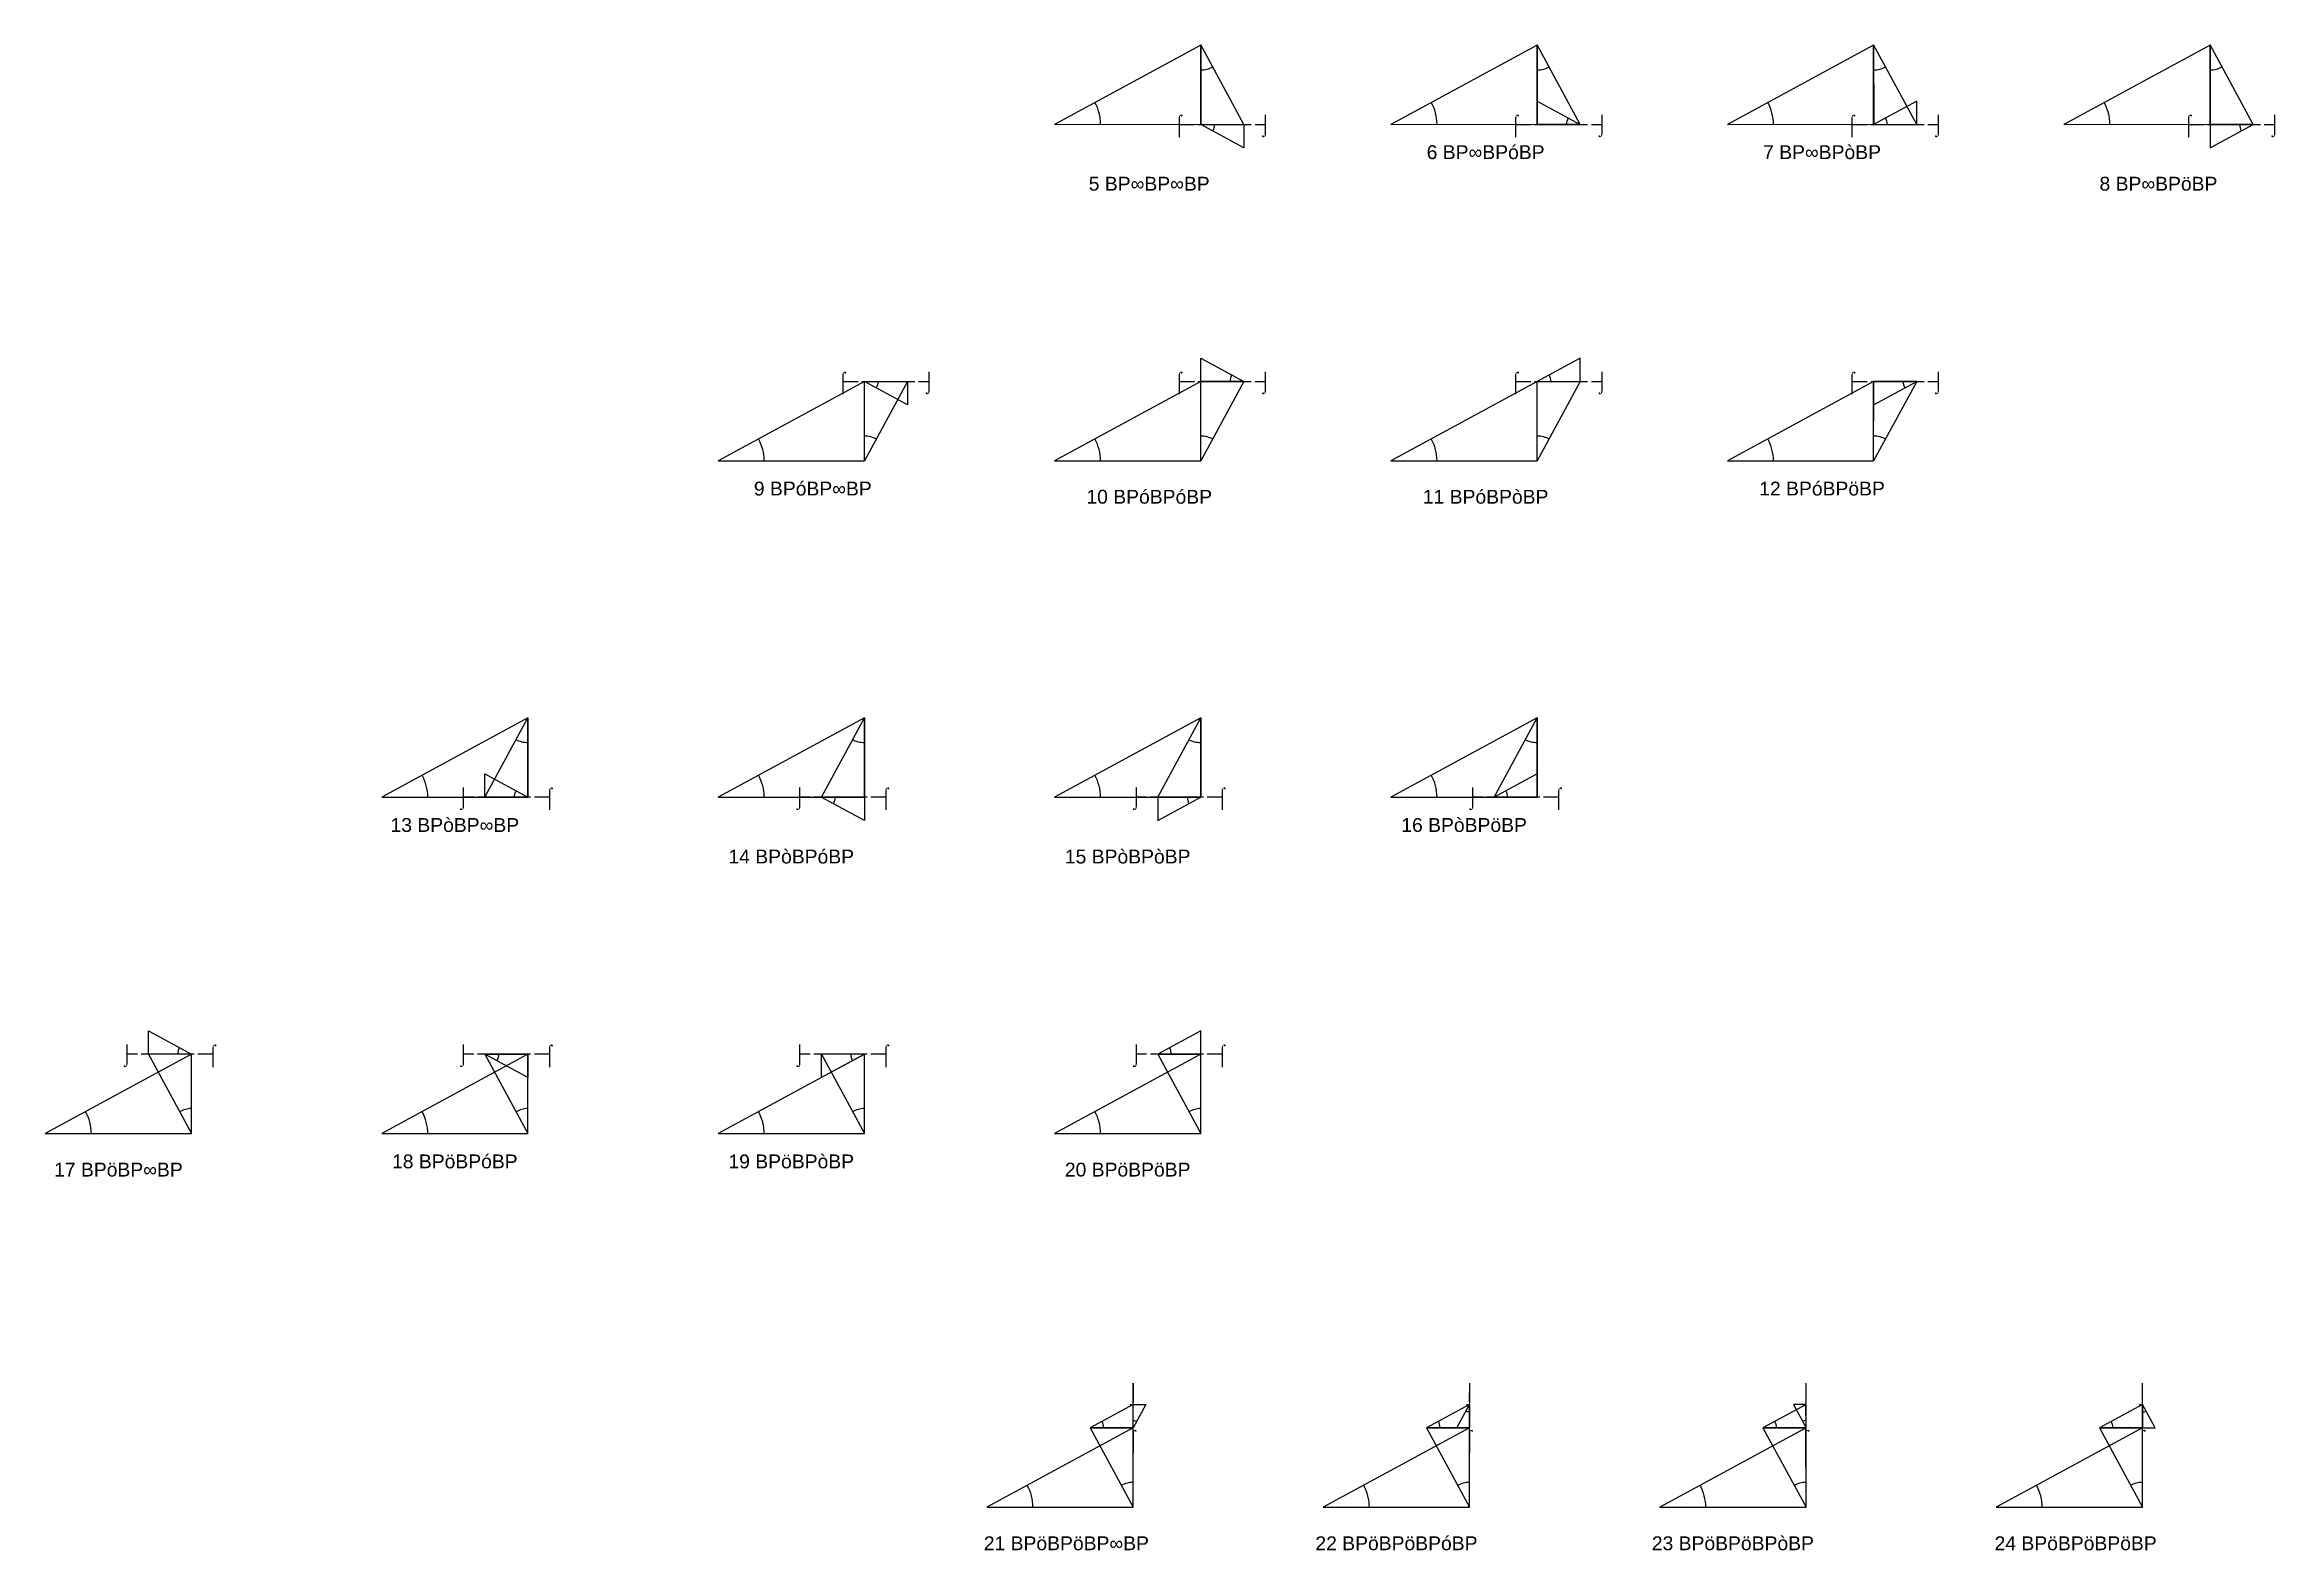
# Model space of a CAD drawing. Header units: millimetres. Extents: x 915202 to 1524453, y -2147646 to 62068.
# Drawn here: x 921316 to 1098023, y -1826010 to -1706735 of the extents above; entities that cross this region are included whole.
import ezdxf
from ezdxf.enums import TextEntityAlignment as Align

# ---------------------------------------------------------------- set-up
doc = ezdxf.new("R2010")
doc.units = ezdxf.units.MM
doc.linetypes.add('ACAD_ISO02W100', pattern=[15, 12, -3])
for name, color, linetype in [('BASE', 170, 'Continuous'), ('HYPOTENUSE', 20, 'Continuous'), ('PERPENDICULAR', 90, 'Continuous'), ('Standard', 7, 'Continuous')]:
    doc.layers.add(name, color=color, linetype=linetype)
doc.styles.add('Arial', font='arial_0.ttf')

msp = doc.modelspace()

# ---------------------------------------------------------------- texts
at = {"style": 'Arial'}
for s, height, p in [('⌠', 1095, (1011196, -1713052)), ('⌡', 1095, (1018021, -1713052)), ('⌠', 1095, (1037844, -1713052)), ('⌡', 1095, (1044670, -1713052)), ('⌠', 1095, (1064493, -1713052)), ('⌡', 1095, (1071318, -1713052)), ('⌠', 1095, (1091142, -1713052)), ('⌡', 1095, (1097967, -1713052)), ('6 BP∞BPóBP', 1095.2, (1035463, -1715253)), ('7 BP∞BPòBP', 1095.2, (1062112, -1715253)), ('5 BP∞BP∞BP', 1095.2, (1008815, -1717754)), ('8 BP∞BPöBP', 1095.2, (1088761, -1717754)), ('⌠', 1095, (984547, -1733413)), ('⌡', 1095, (991372, -1733413)), ('⌠', 1095, (1011196, -1733413)), ('⌡', 1095, (1018021, -1733413)), ('⌠', 1095, (1037844, -1733413)), ('⌡', 1095, (1044670, -1733413)), ('⌠', 1095, (1064493, -1733413)), ('⌡', 1095, (1071318, -1733413)), ('9 BPóBP∞BP', 1095.2, (982166, -1741902)), ('10 BPóBPóBP', 1095.21, (1008815, -1742550)), ('11 BPóBPòBP', 1095.21, (1035463, -1742550)), ('12 BPóBPöBP', 1095.21, (1062112, -1741902)), ('⌡', 1095, (954486, -1766350)), ('⌠', 1095, (961311, -1766350)), ('⌡', 1095, (981134, -1766350)), ('⌠', 1095, (987960, -1766350)), ('⌡', 1095, (1007783, -1766350)), ('⌠', 1095, (1014608, -1766350)), ('⌡', 1095, (1034432, -1766350)), ('⌠', 1095, (1041257, -1766350)), ('13 BPòBP∞BP', 1095.21, (953811, -1768551)), ('16 BPòBPöBP', 1095.21, (1033757, -1768551)), ('14 BPòBPóBP', 1095.21, (980460, -1771051)), ('15 BPòBPòBP', 1095.21, (1007108, -1771051)), ('⌡', 1095, (927837, -1786710)), ('⌠', 1095, (934662, -1786710)), ('⌡', 1095, (954486, -1786710)), ('⌠', 1095, (961311, -1786710)), ('⌡', 1095, (981134, -1786710)), ('⌠', 1095, (987960, -1786710)), ('⌡', 1095, (1007783, -1786710)), ('⌠', 1095, (1014608, -1786710)), ('17 BPöBP∞BP', 1095.21, (927162, -1795848)), ('18 BPöBPóBP', 1095.21, (953811, -1795199)), ('19 BPöBPòBP', 1095.21, (980460, -1795199)), ('20 BPöBPöBP', 1095.21, (1007108, -1795848)), ('⌡', 1095, (1007544, -1813532)), ('⌡', 1095, (1034193, -1813532)), ('⌡', 1095, (1060842, -1813532)), ('⌡', 1095, (1087490, -1813532)), ('⌠', 1095, (1007544, -1817236)), ('⌠', 1095, (1034193, -1817236)), ('⌠', 1095, (1060842, -1817236)), ('⌠', 1095, (1087490, -1817236)), ('21 BPöBPöBP∞BP', 1095.21, (1002253, -1825447)), ('22 BPöBPöBPóBP', 1095.21, (1028399, -1825447)), ('23 BPöBPöBPòBP', 1095.21, (1055048, -1825447)), ('24 BPöBPöBPöBP', 1095.21, (1082199, -1825447))]:
    msp.add_text(s, height=height, dxfattribs=at).set_placement(p, align=Align.MIDDLE_CENTER)

# ---------------------------------------------------------------- blocks, each defined once
blk = doc.blocks.new('fundamental_block_GT')
at = {"color": 4}
blk.add_arc((0, -2), 277, 359.9799, 28.4254, dxfattribs=at)
at = {"layer": 'BASE'}
blk.add_line((0, 0), (879, -7), dxfattribs=at)
at = {"layer": 'HYPOTENUSE'}
blk.add_line((883, 469), (0, 0), dxfattribs=at)
at = {"layer": 'PERPENDICULAR'}
blk.add_line((879, -7), (883, 469), dxfattribs=at)

# ---------------------------------------------------------------- linework, layer by layer
at = {"color": 4, "linetype": 'ACAD_ISO02W100', "ltscale": 100}
for p, q in [((1011196, -1713052), (1018021, -1713052)), ((1037844, -1713052), (1044670, -1713052)), ((1064493, -1713052), (1071318, -1713052)), ((1091142, -1713052), (1097967, -1713052)), ((984547, -1733413), (991372, -1733413)), ((1011196, -1733413), (1018021, -1733413)), ((1037844, -1733413), (1044670, -1733413)), ((1064493, -1733413), (1071318, -1733413)), ((961311, -1766350), (954486, -1766350)), ((987960, -1766350), (981134, -1766350)), ((1014608, -1766350), (1007783, -1766350)), ((1041257, -1766350), (1034432, -1766350)), ((934662, -1786710), (927837, -1786710)), ((961311, -1786710), (954486, -1786710)), ((987960, -1786710), (981134, -1786710)), ((1014608, -1786710), (1007783, -1786710)), ((1007544, -1817236), (1007544, -1813532)), ((1034193, -1817236), (1034193, -1813532)), ((1060842, -1817236), (1060842, -1813532)), ((1087490, -1817236), (1087490, -1813532))]:
    msp.add_line(p, q, dxfattribs=at)

# ---------------------------------------------------------------- block references
for p, xscale, yscale, zscale, rotation in [((1012902, -1706764), 7.15469692989837, 7.15469692989837, 7.15469692989837, 270.4883327617943), ((1039551, -1706764), 7.15469692989837, 7.15469692989837, 7.15469692989837, 270.4883327617943), ((1066199, -1706764), 7.15469692989837, 7.15469692989837, 7.15469692989837, 270.4883327617943), ((1092848, -1706764), 7.15469692989837, 7.15469692989837, 7.15469692989837, 270.4883327617943), ((1042963, -1713052), -3.882797260268299, 3.882797260268299, 3.882797260268299, 359.5116672382059), ((1066199, -1713052), 3.882797260267918, 3.882797260267918, 3.882797260267918, 0.4883327617934431), ((1012902, -1713052), -3.882797260268299, 3.882797260268299, 3.882797260268299, 179.5116672382058), ((1096261, -1713052), 3.882797260267918, 3.882797260267918, 3.882797260267918, 180.4883327617935), ((1016315, -1733413), -3.882797260268299, 3.882797260268299, 3.882797260268299, 359.5116672382059), ((1039551, -1733413), 3.882797260268299, 3.882797260268299, 3.882797260268299, 0.4883327617941891), ((986253, -1739701), -7.15469692989837, 7.15469692989837, 7.15469692989837, 269.5116672382058), ((986253, -1733413), -3.882797260268299, 3.882797260268299, 3.882797260268299, 179.5116672382058), ((1012902, -1739701), -7.15469692989837, 7.15469692989837, 7.15469692989837, 269.5116672382058), ((1039551, -1739701), -7.15469692989837, 7.15469692989837, 7.15469692989837, 269.5116672382058), ((1066199, -1739701), -7.15469692989837, 7.15469692989837, 7.15469692989837, 269.5116672382058), ((1069612, -1733413), 3.882797260267918, 3.882797260267918, 3.882797260267918, 180.4883327617935), ((959605, -1760061), -7.15469692989837, 7.15469692989837, 7.15469692989837, 89.5116672382058), ((986253, -1760061), -7.15469692989837, 7.15469692989837, 7.15469692989837, 89.5116672382058), ((1012902, -1760061), -7.15469692989837, 7.15469692989837, 7.15469692989837, 89.5116672382058), ((1039551, -1760061), -7.15469692989837, 7.15469692989837, 7.15469692989837, 89.5116672382058), ((959605, -1766350), -3.882797260268299, 3.882797260268299, 3.882797260268299, 359.5116672382059), ((1036138, -1766350), 3.882797260268299, 3.882797260268299, 3.882797260268299, 0.4883327617941891), ((982841, -1766350), -3.882797260268299, 3.882797260268299, 3.882797260268299, 179.5116672382058), ((1012902, -1766350), 3.882797260268299, 3.882797260268299, 3.882797260268299, 180.4883327617942), ((932956, -1786710), -3.882797260268299, 3.882797260268299, 3.882797260268299, 359.5116672382059), ((1009489, -1786710), 3.882797260268299, 3.882797260268299, 3.882797260268299, 0.4883327617941891), ((932956, -1792998), 7.15469692989837, 7.15469692989837, 7.15469692989837, 90.48833276179423), ((956192, -1786710), -3.882797260268299, 3.882797260268299, 3.882797260268299, 179.5116672382058), ((959605, -1792998), 7.15469692989837, 7.15469692989837, 7.15469692989837, 90.48833276179423), ((986253, -1786710), 3.882797260268299, 3.882797260268299, 3.882797260268299, 180.4883327617942), ((986253, -1792998), 7.15469692989837, 7.15469692989837, 7.15469692989837, 90.48833276179423), ((1012902, -1792998), 7.15469692989837, 7.15469692989837, 7.15469692989837, 90.48833276179423), ((1004132, -1816310), 3.882797260268299, 3.882797260268299, 3.882797260268299, 0.4883327617941891), ((1007544, -1816310), -2.107163267998986, 2.107163267998986, 2.107163267998986, 269.5116672382058), ((1030780, -1816310), 3.882797260268299, 3.882797260268299, 3.882797260268299, 0.4883327617941891), ((1034193, -1814458), -2.107163267998986, 2.107163267998986, 2.107163267998986, 89.5116672382058), ((1057429, -1816310), 3.882797260268299, 3.882797260268299, 3.882797260268299, 0.4883327617941891), ((1060842, -1816310), 2.107163267998707, 2.107163267998707, 2.107163267998707, 90.4883327617942), ((1084078, -1816310), 3.882797260268299, 3.882797260268299, 3.882797260268299, 0.4883327617941891), ((1087490, -1814458), 2.107163267998707, 2.107163267998707, 2.107163267998707, 270.4883327617942), ((1007544, -1822598), 7.15469692989837, 7.15469692989837, 7.15469692989837, 90.48833276179423), ((1034193, -1822598), 7.15469692989837, 7.15469692989837, 7.15469692989837, 90.48833276179423), ((1060842, -1822598), 7.15469692989837, 7.15469692989837, 7.15469692989837, 90.48833276179423), ((1087490, -1822598), 7.15469692989837, 7.15469692989837, 7.15469692989837, 90.48833276179423)]:
    msp.add_blockref('fundamental_block_GT', p, dxfattribs=dict(xscale=xscale, yscale=yscale, zscale=zscale, rotation=rotation))
at = {"layer": 'Standard', "xscale": 13.18371388650824, "yscale": 13.18371388650824, "zscale": 13.18371388650824, "rotation": 0.4883327617913192}
for p in [(1001315, -1713052), (1027963, -1713052), (1054612, -1713052), (1081261, -1713052), (974666, -1739701), (1001315, -1739701), (1027963, -1739701), (1054612, -1739701), (948017, -1766350), (974666, -1766350), (1001315, -1766350), (1027963, -1766350), (921369, -1792998), (948017, -1792998), (974666, -1792998), (1001315, -1792998), (995957, -1822598), (1022606, -1822598), (1049254, -1822598), (1075903, -1822598)]:
    msp.add_blockref('fundamental_block_GT', p, dxfattribs=at)

msp.set_redraw_order([(e.dxf.handle, doc.entitydb.next_handle()) for e in msp.query("TEXT MTEXT ATTDEF DIMENSION ARC_DIMENSION")])  # texts and dimensions are drawn at this point

doc.saveas('drawing.dxf')
